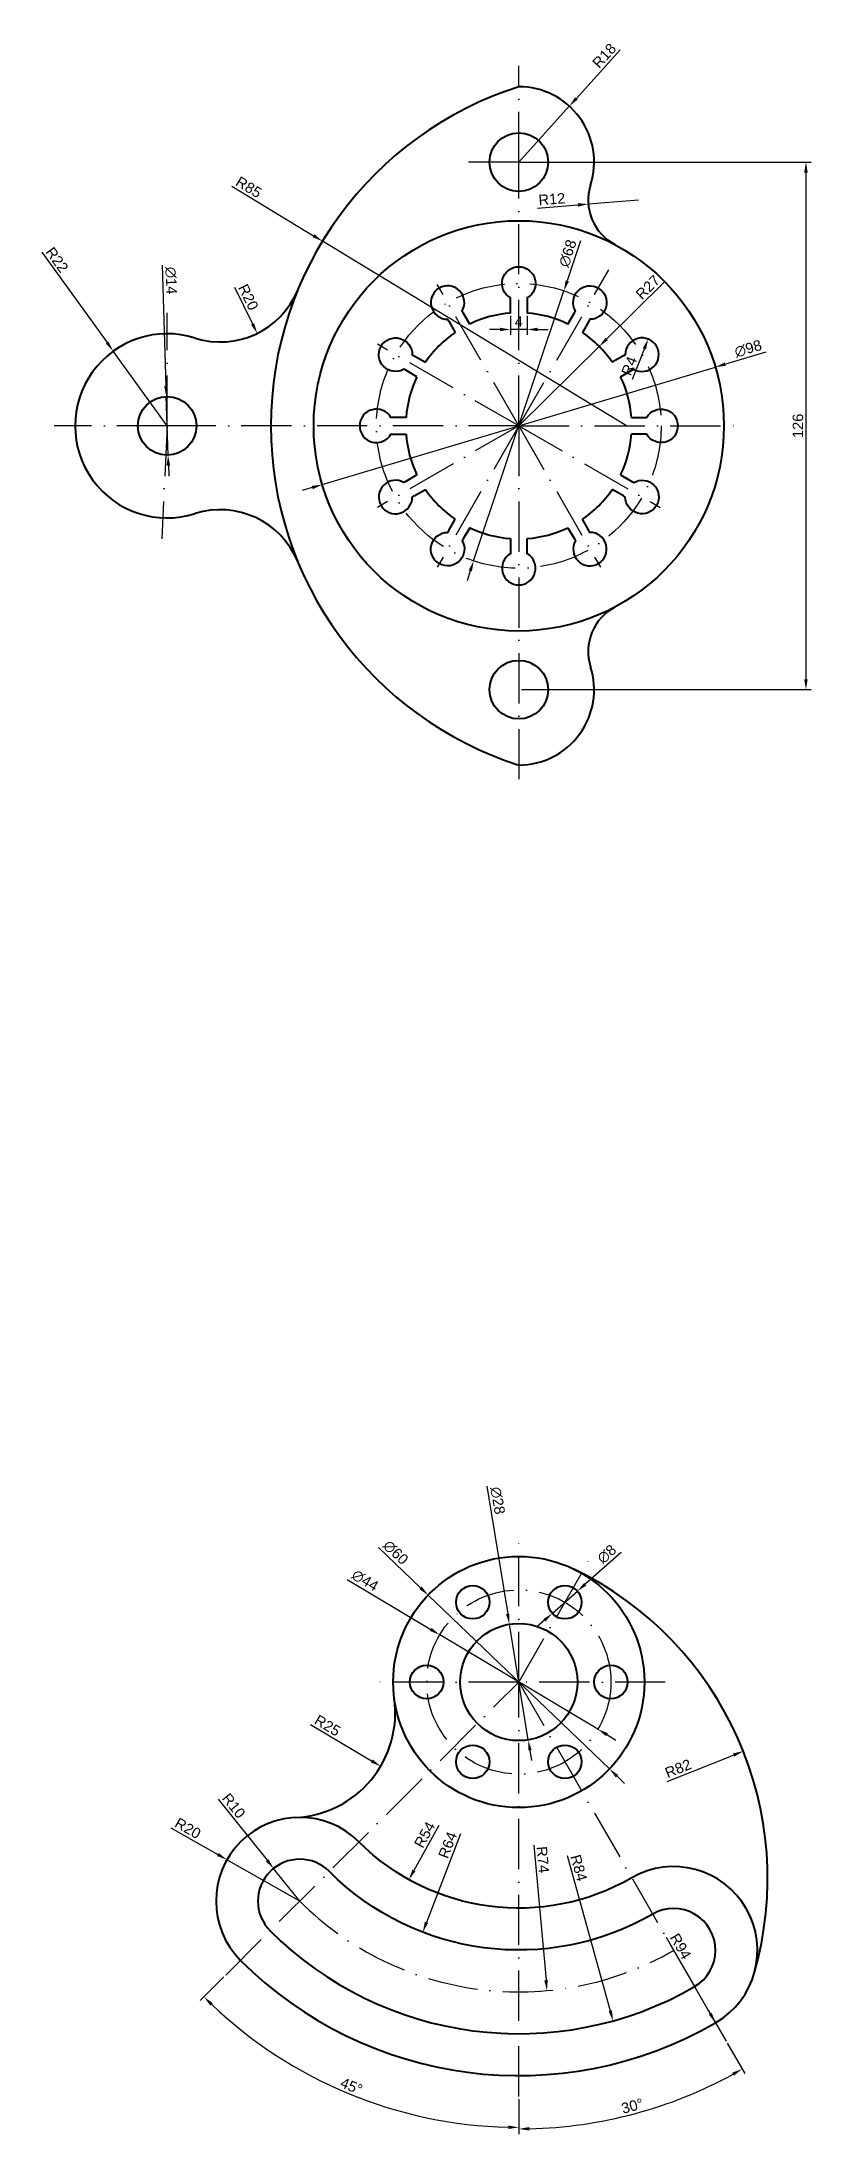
# Model space of a CAD drawing. Header units: millimetres. Extents: x 1243 to 2270, y 175 to 674.
# Drawn here: x 2086.2 to 2270, y 174.7 to 674.4 of the extents above; entities that cross this region are included whole.
import ezdxf

# ---------------------------------------------------------------- set-up
doc = ezdxf.new("R2010")
doc.units = ezdxf.units.MM
doc.linetypes.add('ACAD_ISO10W100', pattern=[18, 12, -3, 0, -3])
for name, color, linetype, lineweight in [('BASE', 7, 'Continuous', 40), ('CENTER', 50, 'ACAD_ISO10W100', 25), ('DIM', 70, 'Continuous', 20)]:
    doc.layers.add(name, color=color, linetype=linetype, lineweight=lineweight)
doc.styles.get("Standard").update_dxf_attribs({"font": 'arial.ttf'})
doc.dimstyles.new('ISO-25', dxfattribs={"dimtxt": 2.5, "dimasz": 2.5, "dimexe": 1.25, "dimexo": 0.625, "dimtad": 1, "dimtxsty": 'Standard', "dimcen": 2.5, "dimadec": 0, "dimazin": 0, "dimtfac": 1, "dimtmove": 0, "dimatfit": 3, "dimfxl": 1, "dimarcsym": 0})

msp = doc.modelspace()

# ---------------------------------------------------------------- blocks, each defined once
blk = doc.blocks.new('*D10')
at = {"layer": 'Defpoints', "color": 0, "transparency": 16777216}
for p in [(2178.5, 303.44), (2221.81, 261.92)]:
    blk.add_point(p, dxfattribs=at)
at = {"layer": 'DIM', "color": 0, "lineweight": -2, "transparency": 16777216}
for p, q in [((2166.66, 314.8), (2176.7, 305.17)), ((2221.81, 261.92), (2178.5, 303.44)), ((2223.62, 260.19), (2225.42, 258.46))]:
    blk.add_line(p, q, dxfattribs=at)
at = {"layer": 'DIM', "color": 0, "transparency": 16777216}
for points in [[(2176.98, 305.47), (2176.41, 304.87), (2178.5, 303.44)], [(2223.91, 260.49), (2223.33, 259.89), (2221.81, 261.92)]]:
    blk.add_solid(points, dxfattribs=at)
at = {"layer": 'DIM', "color": 0, "transparency": 16777216, "insert": (2170.74, 313.61), "char_height": 2.5, "attachment_point": 5, "rotation": 316.2088}
blk.add_mtext('∅60', dxfattribs=at)
blk = doc.blocks.new('*D11')
at = {"layer": 'Defpoints', "color": 0, "transparency": 16777216}
for p in [(2181.27, 293.96), (2219.04, 271.4)]:
    blk.add_point(p, dxfattribs=at)
at = {"layer": 'DIM', "color": 0, "lineweight": -2, "transparency": 16777216}
for p, q in [((2159.18, 307.16), (2179.12, 295.25)), ((2219.04, 271.4), (2181.27, 293.96)), ((2221.19, 270.12), (2223.34, 268.83))]:
    blk.add_line(p, q, dxfattribs=at)
at = {"layer": 'DIM', "color": 0, "transparency": 16777216}
for points in [[(2179.34, 295.6), (2178.91, 294.89), (2181.27, 293.96)], [(2221.4, 270.47), (2220.98, 269.76), (2219.04, 271.4)]]:
    blk.add_solid(points, dxfattribs=at)
at = {"layer": 'DIM', "color": 0, "transparency": 16777216, "insert": (2163.43, 306.92), "char_height": 2.5, "attachment_point": 5, "rotation": 329.1436}
blk.add_mtext('∅44', dxfattribs=at)
blk = doc.blocks.new('*D12')
at = {"layer": 'Defpoints', "color": 0, "transparency": 16777216}
for p in [(2197.9, 296.5), (2202.41, 268.86)]:
    blk.add_point(p, dxfattribs=at)
at = {"layer": 'DIM', "color": 0, "lineweight": -2, "transparency": 16777216}
for p, q in [((2192.53, 329.42), (2197.5, 298.97)), ((2202.41, 268.86), (2197.9, 296.5)), ((2202.81, 266.4), (2203.22, 263.93))]:
    blk.add_line(p, q, dxfattribs=at)
at = {"layer": 'DIM', "color": 0, "transparency": 16777216}
for points in [[(2197.91, 299.03), (2197.09, 298.9), (2197.9, 296.5)], [(2203.22, 266.46), (2202.4, 266.33), (2202.41, 268.86)]]:
    blk.add_solid(points, dxfattribs=at)
at = {"layer": 'DIM', "color": 0, "transparency": 16777216, "insert": (2195.09, 326.01), "char_height": 2.5, "attachment_point": 5, "rotation": 279.2649}
blk.add_mtext('∅28', dxfattribs=at)
blk = doc.blocks.new('*D13')
at = {"layer": 'Defpoints', "color": 0, "transparency": 16777216}
for p in [(2214.15, 304.38), (2208.16, 299.08)]:
    blk.add_point(p, dxfattribs=at)
at = {"layer": 'DIM', "color": 0, "lineweight": -2, "transparency": 16777216}
for p, q in [((2224.59, 313.61), (2216.03, 306.04)), ((2208.16, 299.08), (2214.15, 304.38)), ((2206.29, 297.43), (2204.41, 295.77))]:
    blk.add_line(p, q, dxfattribs=at)
at = {"layer": 'DIM', "color": 0, "transparency": 16777216}
for points in [[(2215.75, 306.35), (2216.3, 305.73), (2214.15, 304.38)], [(2206.01, 297.74), (2206.56, 297.12), (2208.16, 299.08)]]:
    blk.add_solid(points, dxfattribs=at)
at = {"layer": 'DIM', "color": 0, "transparency": 16777216, "insert": (2221.18, 313.23), "char_height": 2.5, "attachment_point": 5, "rotation": 41.4735}
blk.add_mtext('∅8', dxfattribs=at)
blk = doc.blocks.new('*D14')
at = {"layer": 'Defpoints', "color": 0, "transparency": 16777216}
for p in [(2253.78, 266.17), (2177.6, 235.83)]:
    blk.add_point(p, dxfattribs=at)
at = {"layer": 'DIM', "color": 0, "lineweight": -2, "transparency": 16777216}
blk.add_line((2235.59, 258.92), (2251.46, 265.24), dxfattribs=at)
at = {"layer": 'DIM', "color": 0, "transparency": 16777216}
blk.add_solid([(2251.3, 265.63), (2251.61, 264.85), (2253.78, 266.17)], dxfattribs=at)
at = {"layer": 'DIM', "color": 0, "transparency": 16777216, "insert": (2238.23, 262.02), "char_height": 2.5, "attachment_point": 5, "rotation": 21.7145}
blk.add_mtext('R82', dxfattribs=at)
blk = doc.blocks.new('*D15')
at = {"layer": 'Defpoints', "color": 0, "transparency": 16777216}
for p in [(2130.45, 240.25), (2147.83, 230.36)]:
    blk.add_point(p, dxfattribs=at)
at = {"layer": 'DIM', "color": 0, "lineweight": -2, "transparency": 16777216}
for p, q in [((2117.02, 247.88), (2128.27, 241.48)), ((2147.83, 230.36), (2130.45, 240.25))]:
    blk.add_line(p, q, dxfattribs=at)
at = {"layer": 'DIM', "color": 0, "transparency": 16777216}
blk.add_solid([(2128.48, 241.84), (2128.07, 241.12), (2130.45, 240.25)], dxfattribs=at)
at = {"layer": 'DIM', "color": 0, "transparency": 16777216, "insert": (2121.1, 247.75), "char_height": 2.5, "attachment_point": 5, "rotation": 330.3641}
blk.add_mtext('R20', dxfattribs=at)
blk = doc.blocks.new('*D16')
at = {"layer": 'Defpoints', "color": 0, "transparency": 16777216}
for p in [(2141.58, 238.16), (2147.83, 230.36)]:
    blk.add_point(p, dxfattribs=at)
at = {"layer": 'DIM', "color": 0, "lineweight": -2, "transparency": 16777216}
for p, q in [((2128.32, 254.74), (2140.02, 240.12)), ((2147.83, 230.36), (2141.58, 238.16))]:
    blk.add_line(p, q, dxfattribs=at)
at = {"layer": 'DIM', "color": 0, "transparency": 16777216}
blk.add_solid([(2140.35, 240.38), (2139.7, 239.86), (2141.58, 238.16)], dxfattribs=at)
at = {"layer": 'DIM', "color": 0, "transparency": 16777216, "insert": (2132.06, 253.12), "char_height": 2.5, "attachment_point": 5, "rotation": 308.6575}
blk.add_mtext('R10', dxfattribs=at)
blk = doc.blocks.new('*D17')
at = {"layer": 'Defpoints', "color": 0, "transparency": 16777216}
for p in [(2145.65, 275.3), (2167.16, 262.56)]:
    blk.add_point(p, dxfattribs=at)
at = {"layer": 'DIM', "color": 0, "lineweight": -2, "transparency": 16777216}
blk.add_line((2150.38, 272.5), (2165.01, 263.84), dxfattribs=at)
at = {"layer": 'DIM', "color": 0, "transparency": 16777216}
blk.add_solid([(2165.23, 264.2), (2164.8, 263.48), (2167.16, 262.56)], dxfattribs=at)
at = {"layer": 'DIM', "color": 0, "transparency": 16777216, "insert": (2154.46, 272.29), "char_height": 2.5, "attachment_point": 5, "rotation": 329.3646}
blk.add_mtext('R25', dxfattribs=at)
blk = doc.blocks.new('*D18')
at = {"layer": 'Defpoints', "color": 0, "transparency": 16777216}
for p in [(2200.16, 282.68), (2173.9, 235.5)]:
    blk.add_point(p, dxfattribs=at)
at = {"layer": 'DIM', "color": 0, "lineweight": -2, "transparency": 16777216}
blk.add_line((2181.09, 248.42), (2175.11, 237.68), dxfattribs=at)
at = {"layer": 'DIM', "color": 0, "transparency": 16777216}
blk.add_solid([(2174.75, 237.88), (2175.48, 237.48), (2173.9, 235.5)], dxfattribs=at)
at = {"layer": 'DIM', "color": 0, "transparency": 16777216, "insert": (2177.68, 246.19), "char_height": 2.5, "attachment_point": 5, "rotation": 60.902}
blk.add_mtext('R54', dxfattribs=at)
blk = doc.blocks.new('*D19')
at = {"layer": 'Defpoints', "color": 0, "transparency": 16777216}
for p in [(2200.16, 282.68), (2177.22, 222.93)]:
    blk.add_point(p, dxfattribs=at)
at = {"layer": 'DIM', "color": 0, "lineweight": -2, "transparency": 16777216}
blk.add_line((2186.24, 246.43), (2178.11, 225.27), dxfattribs=at)
at = {"layer": 'DIM', "color": 0, "transparency": 16777216}
blk.add_solid([(2177.72, 225.42), (2178.5, 225.12), (2177.22, 222.93)], dxfattribs=at)
at = {"layer": 'DIM', "color": 0, "transparency": 16777216, "insert": (2183.17, 243.74), "char_height": 2.5, "attachment_point": 5, "rotation": 68.9945}
blk.add_mtext('R64', dxfattribs=at)
blk = doc.blocks.new('*D20')
at = {"layer": 'Defpoints', "color": 0, "transparency": 16777216}
for p in [(2200.16, 282.68), (2206.88, 208.99)]:
    blk.add_point(p, dxfattribs=at)
at = {"layer": 'DIM', "color": 0, "lineweight": -2, "transparency": 16777216}
blk.add_line((2203.72, 243.68), (2206.66, 211.48), dxfattribs=at)
at = {"layer": 'DIM', "color": 0, "transparency": 16777216}
blk.add_solid([(2207.07, 211.52), (2206.24, 211.44), (2206.88, 208.99)], dxfattribs=at)
at = {"layer": 'DIM', "color": 0, "transparency": 16777216, "insert": (2205.91, 240.25), "char_height": 2.5, "attachment_point": 5, "rotation": 275.2146}
blk.add_mtext('R74', dxfattribs=at)
blk = doc.blocks.new('*D21')
at = {"layer": 'Defpoints', "color": 0, "transparency": 16777216}
for p in [(2200.16, 282.68), (2222.68, 201.76)]:
    blk.add_point(p, dxfattribs=at)
at = {"layer": 'DIM', "color": 0, "lineweight": -2, "transparency": 16777216}
blk.add_line((2211.69, 241.24), (2222.01, 204.17), dxfattribs=at)
at = {"layer": 'DIM', "color": 0, "transparency": 16777216}
blk.add_solid([(2222.41, 204.28), (2221.61, 204.05), (2222.68, 201.76)], dxfattribs=at)
at = {"layer": 'DIM', "color": 0, "transparency": 16777216, "insert": (2214.49, 238.28), "char_height": 2.5, "attachment_point": 5, "rotation": 285.553}
blk.add_mtext('R84', dxfattribs=at)
blk = doc.blocks.new('*D22')
at = {"layer": 'Defpoints', "color": 0, "transparency": 16777216}
for p in [(2200.16, 282.68), (2247.16, 201.27)]:
    blk.add_point(p, dxfattribs=at)
at = {"layer": 'DIM', "color": 0, "lineweight": -2, "transparency": 16777216}
blk.add_line((2235.35, 221.72), (2245.91, 203.44), dxfattribs=at)
at = {"layer": 'DIM', "color": 0, "transparency": 16777216}
blk.add_solid([(2246.27, 203.65), (2245.55, 203.23), (2247.16, 201.27)], dxfattribs=at)
at = {"layer": 'DIM', "color": 0, "transparency": 16777216, "insert": (2238.8, 219.55), "char_height": 2.5, "attachment_point": 5, "rotation": 300}
blk.add_mtext('R94', dxfattribs=at)
blk = doc.blocks.new('*D23')
at = {"layer": 'Defpoints', "color": 0, "transparency": 16777216}
for p in [(2200.16, 282.68), (2200.16, 282.68), (2130.15, 212.68), (2146.98, 190.57), (2200.16, 183.68)]:
    blk.add_point(p, dxfattribs=at)
at = {"layer": 'DIM', "color": 0, "lineweight": -2, "transparency": 16777216}
for p, q in [((2129.71, 212.24), (2124.06, 206.59)), ((2200.16, 183.06), (2200.16, 175.07))]:
    blk.add_line(p, q, dxfattribs=at)
blk.add_arc((2200.16, 282.68), 106.36, 226.3467, 268.6533, dxfattribs=at)
at = {"layer": 'DIM', "color": 0, "transparency": 16777216}
for points in [[(2126.44, 205.43), (2127.03, 206.02), (2124.95, 207.47)], [(2197.66, 176.76), (2197.65, 175.93), (2200.16, 176.32)]]:
    blk.add_solid(points, dxfattribs=at)
at = {"layer": 'DIM', "color": 0, "transparency": 16777216, "insert": (2160.18, 186.17), "char_height": 2.5, "attachment_point": 5, "rotation": 337.5}
blk.add_mtext('45°', dxfattribs=at)
blk = doc.blocks.new('*D24')
at = {"layer": 'Defpoints', "color": 0, "transparency": 16777216}
for p in [(2200.16, 282.68), (2200.16, 282.68), (2249.66, 196.94), (2200.16, 183.68), (2218.69, 177.57)]:
    blk.add_point(p, dxfattribs=at)
at = {"layer": 'DIM', "color": 0, "lineweight": -2, "transparency": 16777216}
for p, q in [((2249.97, 196.4), (2254.15, 189.17)), ((2200.16, 183.06), (2200.16, 174.7))]:
    blk.add_line(p, q, dxfattribs=at)
blk.add_arc((2200.16, 282.68), 106.73, 271.3421, 298.6579, dxfattribs=at)
at = {"layer": 'DIM', "color": 0, "transparency": 16777216}
for points in [[(2251.14, 189.39), (2251.55, 188.66), (2253.52, 190.25)], [(2202.66, 175.57), (2202.65, 176.4), (2200.16, 175.95)]]:
    blk.add_solid(points, dxfattribs=at)
at = {"layer": 'DIM', "color": 0, "transparency": 16777216, "insert": (2227.29, 181.43), "char_height": 2.5, "attachment_point": 5, "rotation": 15}
blk.add_mtext('30°', dxfattribs=at)
blk = doc.blocks.new('*D25')
at = {"layer": 'Defpoints', "color": 0, "transparency": 16777216}
for p in [(2200.16, 645.68), (2200.16, 519.68), (2268.75, 519.68)]:
    blk.add_point(p, dxfattribs=at)
at = {"layer": 'DIM', "color": 0, "lineweight": -2, "transparency": 16777216}
for p, q in [((2200.78, 645.68), (2270, 645.68)), ((2268.75, 643.18), (2268.75, 522.18)), ((2200.78, 519.68), (2270, 519.68))]:
    blk.add_line(p, q, dxfattribs=at)
at = {"layer": 'DIM', "color": 0, "transparency": 16777216}
for points in [[(2268.33, 643.18), (2269.17, 643.18), (2268.75, 645.68)], [(2268.33, 522.18), (2269.17, 522.18), (2268.75, 519.68)]]:
    blk.add_solid(points, dxfattribs=at)
at = {"layer": 'DIM', "color": 0, "transparency": 16777216, "insert": (2266.85, 582.68), "char_height": 2.5, "attachment_point": 5, "rotation": 90}
blk.add_mtext('126', dxfattribs=at)
blk = doc.blocks.new('*D26')
at = {"layer": 'Defpoints', "color": 0, "transparency": 16777216}
for p in [(2153.26, 626.78), (2225.92, 582.68)]:
    blk.add_point(p, dxfattribs=at)
at = {"layer": 'DIM', "color": 0, "lineweight": -2, "transparency": 16777216}
for p, q in [((2131.57, 639.93), (2151.12, 628.07)), ((2225.92, 582.68), (2153.26, 626.78))]:
    blk.add_line(p, q, dxfattribs=at)
at = {"layer": 'DIM', "color": 0, "transparency": 16777216}
blk.add_solid([(2151.34, 628.43), (2150.9, 627.72), (2153.26, 626.78)], dxfattribs=at)
at = {"layer": 'DIM', "color": 0, "transparency": 16777216, "insert": (2135.66, 639.68), "char_height": 2.5, "attachment_point": 5, "rotation": 328.7507}
blk.add_mtext('R85', dxfattribs=at)
blk = doc.blocks.new('*D27')
at = {"layer": 'Defpoints', "color": 0, "transparency": 16777216}
for p in [(2103.28, 600.52), (2116.16, 582.68)]:
    blk.add_point(p, dxfattribs=at)
at = {"layer": 'DIM', "color": 0, "lineweight": -2, "transparency": 16777216}
for p, q in [((2086.22, 624.17), (2101.82, 602.55)), ((2116.16, 582.68), (2103.28, 600.52))]:
    blk.add_line(p, q, dxfattribs=at)
at = {"layer": 'DIM', "color": 0, "transparency": 16777216}
blk.add_solid([(2102.16, 602.79), (2101.48, 602.3), (2103.28, 600.52)], dxfattribs=at)
at = {"layer": 'DIM', "color": 0, "transparency": 16777216, "insert": (2089.85, 622.35), "char_height": 2.5, "attachment_point": 5, "rotation": 305.8143}
blk.add_mtext('R22', dxfattribs=at)
blk = doc.blocks.new('*D28')
at = {"layer": 'Defpoints', "color": 0, "transparency": 16777216}
for p in [(2115.94, 589.68), (2116.37, 575.68)]:
    blk.add_point(p, dxfattribs=at)
at = {"layer": 'DIM', "color": 0, "lineweight": -2, "transparency": 16777216}
for p, q in [((2114.98, 621.07), (2115.87, 592.18)), ((2116.37, 575.68), (2115.94, 589.68)), ((2116.45, 573.19), (2116.52, 570.69))]:
    blk.add_line(p, q, dxfattribs=at)
at = {"layer": 'DIM', "color": 0, "transparency": 16777216}
for points in [[(2116.28, 592.19), (2115.45, 592.16), (2115.94, 589.68)], [(2116.86, 573.2), (2116.03, 573.17), (2116.37, 575.68)]]:
    blk.add_solid(points, dxfattribs=at)
at = {"layer": 'DIM', "color": 0, "transparency": 16777216, "insert": (2117.07, 617.37), "char_height": 2.5, "attachment_point": 5, "rotation": 271.7505}
blk.add_mtext('∅14', dxfattribs=at)
blk = doc.blocks.new('*D29')
at = {"layer": 'Defpoints', "color": 0, "transparency": 16777216}
for p in [(2128.86, 622.72), (2137.67, 604.76)]:
    blk.add_point(p, dxfattribs=at)
at = {"layer": 'DIM', "color": 0, "lineweight": -2, "transparency": 16777216}
blk.add_line((2132.24, 615.81), (2136.57, 607.01), dxfattribs=at)
at = {"layer": 'DIM', "color": 0, "transparency": 16777216}
blk.add_solid([(2136.94, 607.19), (2136.19, 606.82), (2137.67, 604.76)], dxfattribs=at)
at = {"layer": 'DIM', "color": 0, "transparency": 16777216, "insert": (2135.54, 613.41), "char_height": 2.5, "attachment_point": 5, "rotation": 296.1477}
blk.add_mtext('R20', dxfattribs=at)
blk = doc.blocks.new('*D30')
at = {"layer": 'Defpoints', "color": 0, "transparency": 16777216}
for p in [(2216.78, 635.64), (2228.74, 636.57)]:
    blk.add_point(p, dxfattribs=at)
at = {"layer": 'DIM', "color": 0, "lineweight": -2, "transparency": 16777216}
for p, q in [((2204.61, 634.69), (2214.28, 635.44)), ((2228.74, 636.57), (2216.78, 635.64))]:
    blk.add_line(p, q, dxfattribs=at)
at = {"layer": 'DIM', "color": 0, "transparency": 16777216}
blk.add_solid([(2214.25, 635.86), (2214.32, 635.03), (2216.78, 635.64)], dxfattribs=at)
at = {"layer": 'DIM', "color": 0, "transparency": 16777216, "insert": (2208.06, 636.84), "char_height": 2.5, "attachment_point": 5, "rotation": 4.4544}
blk.add_mtext('R12', dxfattribs=at)
blk = doc.blocks.new('*D31')
at = {"layer": 'Defpoints', "color": 0, "transparency": 16777216}
for p in [(2212.23, 659.03), (2200.16, 645.68)]:
    blk.add_point(p, dxfattribs=at)
at = {"layer": 'DIM', "color": 0, "lineweight": -2, "transparency": 16777216}
for p, q in [((2224.41, 672.49), (2213.91, 660.88)), ((2200.16, 645.68), (2212.23, 659.03))]:
    blk.add_line(p, q, dxfattribs=at)
at = {"layer": 'DIM', "color": 0, "transparency": 16777216}
blk.add_solid([(2213.6, 661.16), (2214.22, 660.6), (2212.23, 659.03)], dxfattribs=at)
at = {"layer": 'DIM', "color": 0, "transparency": 16777216, "insert": (2220.58, 671.08), "char_height": 2.5, "attachment_point": 5, "rotation": 47.8569}
blk.add_mtext('R18', dxfattribs=at)
blk = doc.blocks.new('*D77')
at = {"layer": 'Defpoints', "color": 0, "transparency": 16777216}
for p in [(2247.11, 596.71), (2153.21, 568.65)]:
    blk.add_point(p, dxfattribs=at)
at = {"layer": 'DIM', "color": 0, "lineweight": -2, "transparency": 16777216}
for p, q in [((2259.14, 600.3), (2249.5, 597.43)), ((2153.21, 568.65), (2247.11, 596.71)), ((2150.81, 567.94), (2148.42, 567.22))]:
    blk.add_line(p, q, dxfattribs=at)
at = {"layer": 'DIM', "color": 0, "transparency": 16777216}
for points in [[(2249.38, 597.82), (2249.62, 597.03), (2247.11, 596.71)], [(2150.69, 568.34), (2150.93, 567.54), (2153.21, 568.65)]]:
    blk.add_solid(points, dxfattribs=at)
at = {"layer": 'DIM', "color": 0, "transparency": 16777216, "insert": (2254.95, 601.11), "char_height": 2.5, "attachment_point": 5, "rotation": 16.6362}
blk.add_mtext('∅98', dxfattribs=at)
blk = doc.blocks.new('*D78')
at = {"layer": 'Defpoints', "color": 0, "transparency": 16777216}
for p in [(2229.6, 599.68), (2231.06, 603.4)]:
    blk.add_point(p, dxfattribs=at)
at = {"layer": 'DIM', "color": 0, "lineweight": -2, "transparency": 16777216}
blk.add_line((2227.31, 593.84), (2230.15, 601.08), dxfattribs=at)
at = {"layer": 'DIM', "color": 0, "transparency": 16777216}
blk.add_solid([(2229.76, 601.23), (2230.54, 600.93), (2231.06, 603.4)], dxfattribs=at)
at = {"layer": 'DIM', "color": 0, "transparency": 16777216, "insert": (2226.53, 596.98), "char_height": 2.5, "attachment_point": 5, "rotation": 68.5714}
blk.add_mtext('R4', dxfattribs=at)
blk = doc.blocks.new('*D79')
at = {"layer": 'Defpoints', "color": 0, "transparency": 16777216}
for p in [(2198.16, 609.61), (2198.16, 605.7), (2202.16, 609.61)]:
    blk.add_point(p, dxfattribs=at)
at = {"layer": 'DIM', "color": 0, "lineweight": -2, "transparency": 16777216}
for p, q in [((2195.66, 605.7), (2193.16, 605.7)), ((2198.16, 608.98), (2198.16, 604.45)), ((2202.16, 605.7), (2198.16, 605.7)), ((2202.16, 608.98), (2202.16, 604.45)), ((2204.66, 605.7), (2207.16, 605.7))]:
    blk.add_line(p, q, dxfattribs=at)
at = {"layer": 'DIM', "color": 0, "transparency": 16777216}
for points in [[(2195.66, 606.12), (2195.66, 605.29), (2198.16, 605.7)], [(2204.66, 606.12), (2204.66, 605.29), (2202.16, 605.7)]]:
    blk.add_solid(points, dxfattribs=at)
at = {"layer": 'DIM', "color": 0, "transparency": 16777216, "insert": (2200.16, 607.58), "char_height": 2.5, "attachment_point": 5}
blk.add_mtext('4', dxfattribs=at)
blk = doc.blocks.new('*D80')
at = {"layer": 'Defpoints', "color": 0, "transparency": 16777216}
for p in [(2219.36, 601.66), (2200.16, 582.68)]:
    blk.add_point(p, dxfattribs=at)
at = {"layer": 'DIM', "color": 0, "lineweight": -2, "transparency": 16777216}
for p, q in [((2234.87, 616.99), (2221.14, 603.42)), ((2200.16, 582.68), (2219.36, 601.66))]:
    blk.add_line(p, q, dxfattribs=at)
at = {"layer": 'DIM', "color": 0, "transparency": 16777216}
blk.add_solid([(2220.85, 603.71), (2221.43, 603.12), (2219.36, 601.66)], dxfattribs=at)
at = {"layer": 'DIM', "color": 0, "transparency": 16777216, "insert": (2230.98, 615.79), "char_height": 2.5, "attachment_point": 5, "rotation": 44.664}
blk.add_mtext('R27', dxfattribs=at)
blk = doc.blocks.new('*D81')
at = {"layer": 'Defpoints', "color": 0, "transparency": 16777216}
for p in [(2210.94, 614.93), (2189.37, 550.44)]:
    blk.add_point(p, dxfattribs=at)
at = {"layer": 'DIM', "color": 0, "lineweight": -2, "transparency": 16777216}
for p, q in [((2214.92, 626.83), (2211.73, 617.3)), ((2189.37, 550.44), (2210.94, 614.93)), ((2188.58, 548.07), (2187.79, 545.7))]:
    blk.add_line(p, q, dxfattribs=at)
at = {"layer": 'DIM', "color": 0, "transparency": 16777216}
for points in [[(2211.34, 617.43), (2212.13, 617.16), (2210.94, 614.93)], [(2188.18, 548.2), (2188.97, 547.93), (2189.37, 550.44)]]:
    blk.add_solid(points, dxfattribs=at)
at = {"layer": 'DIM', "color": 0, "transparency": 16777216, "insert": (2211.86, 623.88), "char_height": 2.5, "attachment_point": 5, "rotation": 71.5067}
blk.add_mtext('∅68', dxfattribs=at)

# ---------------------------------------------------------------- dimensions: what is measured, and where the dimension line sits
at = {"layer": 'DIM'}
for center, mpoint, picture, middle in [((2200.157, 645.681), (2212.234, 659.028), '*D31', (2221.989, 669.807)), ((2225.925, 582.681), (2153.257, 626.776), '*D26', (2134.67, 638.054)), ((2116.157, 582.681), (2103.283, 600.521), '*D27', (2088.323, 621.253)), ((2128.856, 622.715), (2137.67, 604.762), '*D29', (2133.834, 612.575)), ((2200.157, 582.681), (2219.36, 601.661), '*D80', (2232.304, 614.453)), ((2229.602, 599.681), (2231.063, 603.405), '*D78', (2228.273, 596.297)), ((2200.157, 282.681), (2173.896, 235.497), '*D18', (2179.334, 245.267)), ((2200.157, 282.681), (2177.215, 222.934), '*D19', (2184.944, 243.063)), ((2200.157, 282.681), (2206.882, 208.988), '*D20', (2204.044, 240.084)), ((2200.157, 282.681), (2222.68, 201.757), '*D21', (2212.657, 237.768)), ((2200.157, 282.681), (2247.157, 201.275), '*D22', (2237.157, 218.595)), ((2145.654, 275.303), (2167.165, 262.563), '*D17', (2153.496, 270.659)), ((2177.6, 235.828), (2253.781, 266.167), '*D14', (2238.929, 260.252)), ((2147.831, 230.355), (2141.584, 238.164), '*D16', (2130.575, 251.927)), ((2147.831, 230.355), (2130.447, 240.245), '*D15', (2120.156, 246.1))]:
    dim = msp.add_radius_dim(center=center, mpoint=mpoint, dimstyle='ISO-25', dxfattribs=at)
    dim.commit()
    dim.dimension.update_dxf_attribs({"geometry": picture, "text_midpoint": middle, "dimtype": 164})
dim = msp.add_linear_dim(base=(2268.751, 519.681), p1=(2200.157, 645.681), p2=(2200.157, 519.681), angle=90, dimstyle='ISO-25', dxfattribs=at)
dim.commit()
dim.dimension.update_dxf_attribs({"geometry": '*D25', "text_midpoint": (2266.85, 582.681)})
dim = msp.add_radius_dim(center=(2228.74, 636.57), mpoint=(2216.776, 635.638), dimstyle='ISO-25', dxfattribs=at)
dim.commit()
dim.dimension.update_dxf_attribs({"geometry": '*D30', "text_midpoint": (2208.057, 636.845)})
for p1, p2, picture, middle in [((2189.372, 550.437), (2210.941, 614.926), '*D81', (2213.726, 623.25)), ((2116.371, 575.685), (2115.943, 589.678), '*D28', (2115.099, 617.305)), ((2202.411, 268.864), (2197.903, 296.499), '*D12', (2193.141, 325.691)), ((2221.813, 261.92), (2178.501, 303.442), '*D10', (2169.379, 312.187)), ((2208.16, 299.085), (2214.154, 304.383), '*D13', (2222.489, 311.75)), ((2219.043, 271.398), (2181.271, 293.965), '*D11', (2162.414, 305.231))]:
    dim = msp.add_diameter_dim_2p(p1=p1, p2=p2, dimstyle='ISO-25', dxfattribs=at)
    dim.commit()
    dim.dimension.update_dxf_attribs({"geometry": picture, "text_midpoint": middle, "dimtype": 163})
dim = msp.add_linear_dim(base=(2198.157, 605.703), p1=(2202.157, 609.607), p2=(2198.157, 609.607), dimstyle='ISO-25', dxfattribs=at)
dim.commit()
dim.dimension.update_dxf_attribs({"geometry": '*D79', "text_midpoint": (2200.157, 607.578)})
dim = msp.add_diameter_dim_2p(p1=(2153.208, 568.653), p2=(2247.106, 596.71), dimstyle='ISO-25', dxfattribs=at)
dim.commit()
dim.dimension.update_dxf_attribs({"geometry": '*D77', "text_midpoint": (2254.952, 601.112)})
for base, line1, line2, picture, middle in [((2146.975, 190.568), ((2200.157, 282.681), (2200.157, 183.681)), ((2200.157, 282.681), (2130.153, 212.678)), '*D23', (2160.179, 186.167)), ((2218.69, 177.574), ((2200.157, 282.681), (2249.657, 196.945)), ((2200.157, 282.681), (2200.157, 183.681)), '*D24', (2227.288, 181.427))]:
    dim = msp.add_angular_dim_2l(base=base, line1=line1, line2=line2, dimstyle='ISO-25', dxfattribs=at)
    dim.commit()
    dim.dimension.update_dxf_attribs({"geometry": picture, "text_midpoint": middle})

# ---------------------------------------------------------------- linework, layer by layer
at = {"layer": 'BASE'}
for points in [[(2198.157, 609.607), (2198.157, 612.681), (2198.157, 613.217, -3.7320508), (2202.157, 613.217), (2202.157, 612.681), (2202.157, 609.607)], [(2188.426, 607), (2186.889, 609.662), (2186.621, 610.126, 3.7320508), (2183.157, 608.126), (2183.425, 607.662), (2184.962, 605)], [(2211.888, 607), (2213.425, 609.662), (2213.693, 610.126, -3.7320508), (2217.157, 608.126), (2216.889, 607.662), (2215.352, 605)], [(2175.838, 594.412), (2173.176, 595.949), (2172.712, 596.217, -3.7320508), (2174.712, 599.681), (2175.176, 599.413), (2177.838, 597.876)], [(2224.475, 594.412), (2227.137, 595.949), (2227.602, 596.217, 3.7320508), (2225.602, 599.681), (2225.137, 599.413), (2222.475, 597.876)], [(2173.231, 584.681), (2170.157, 584.681), (2169.621, 584.681, 3.7320508), (2169.621, 580.681), (2170.157, 580.681), (2173.231, 580.681)], [(2227.083, 584.681), (2230.157, 584.681), (2230.693, 584.681, -3.7320508), (2230.693, 580.681), (2230.157, 580.681), (2227.083, 580.681)], [(2175.838, 570.95), (2173.176, 569.413), (2172.712, 569.145, 3.7320508), (2174.712, 565.681), (2175.176, 565.949), (2177.838, 567.486)], [(2224.475, 570.95), (2227.137, 569.413), (2227.602, 569.145, -3.7320508), (2225.602, 565.681), (2225.137, 565.949), (2222.475, 567.486)], [(2188.426, 558.363), (2186.889, 555.701), (2186.621, 555.236, -3.7320508), (2183.157, 557.236), (2183.425, 557.701), (2184.962, 560.363)], [(2211.888, 558.363), (2213.425, 555.701), (2213.693, 555.236, 3.7320508), (2217.157, 557.236), (2216.889, 557.701), (2215.352, 560.363)], [(2198.157, 555.755), (2198.157, 552.681), (2198.157, 552.145, 3.7320508), (2202.157, 552.145), (2202.157, 552.681), (2202.157, 555.755)]]:
    msp.add_lwpolyline(points, format="xyb", dxfattribs=at)
for points in [[(2161.973, 244.498, 1), (2133.689, 216.213, 0.3394543), (2247.157, 201.275, 1), (2227.157, 235.916, -0.3394543)], [(2242.157, 209.935, 1), (2232.157, 227.256, -0.3394543), (2154.902, 237.426, 1), (2140.76, 223.284, 0.3394543)]]:
    msp.add_lwpolyline(points, format="xyb", close=True, dxfattribs=at)
for centre, radius in [((2200.157, 645.681), 7), ((2200.157, 582.681), 49), ((2116.157, 582.681), 7), ((2200.157, 519.681), 7), ((2200.157, 282.681), 30), ((2189.157, 301.734), 4), ((2211.157, 301.734), 4), ((2200.157, 282.681), 14), ((2178.157, 282.681), 4), ((2222.157, 282.681), 4), ((2189.157, 263.629), 4), ((2211.157, 263.629), 4)]:
    msp.add_circle(centre, radius, dxfattribs=at)
for centre, radius, start, end in [((2225.925, 582.681), 85, 107.64721, 252.35279), ((2200.157, 645.681), 18, 342.31981, 90), ((2228.74, 636.57), 12, 162.31981, 242.05825), ((2128.856, 622.715), 20, 252.39969, 337.58728), ((2116.157, 582.681), 22, 72.39969, 287.60031), ((2200.157, 582.681), 27, 124.24802, 145.75198), ((2200.157, 582.681), 27, 94.24802, 115.75198), ((2200.157, 582.681), 27, 64.24802, 85.75198), ((2200.157, 582.681), 27, 34.24802, 55.75198), ((2200.157, 582.681), 27, 154.24802, 175.75198), ((2200.157, 582.681), 27, 4.24802, 25.75198), ((2200.157, 582.681), 27, 184.24802, 205.75198), ((2200.157, 582.681), 27, 334.24802, 355.75198), ((2200.157, 582.681), 27, 214.24802, 235.75198), ((2200.157, 582.681), 27, 304.24802, 325.75198), ((2128.856, 542.647), 20, 22.41272, 107.60031), ((2200.157, 582.681), 27, 244.24802, 265.75198), ((2200.157, 582.681), 27, 274.24802, 295.75198), ((2228.74, 528.792), 12, 117.94175, 197.68019), ((2200.157, 519.681), 18, 270, 17.68019), ((2177.6, 235.828), 82, 343.86196, 64.29192), ((2145.654, 275.303), 25, 272.77281, 7.70983)]:
    msp.add_arc(centre, radius, start, end, dxfattribs=at)
at = {"layer": 'CENTER'}
for p, q in [((2200.157, 645.681), (2200.157, 668.681)), ((2200.157, 645.681), (2188.157, 645.681)), ((2200.157, 582.681), (2200.157, 645.681)), ((2200.157, 645.681), (2223.157, 645.681)), ((2200.157, 582.681), (2221.657, 619.92)), ((2200.157, 582.681), (2180.657, 616.456)), ((2116.157, 582.681), (2116.157, 609.681)), ((2200.157, 582.681), (2166.382, 602.181)), ((2116.157, 582.681), (2089.157, 582.681)), ((2116.157, 582.681), (2114.858, 555.713)), ((2200.157, 582.681), (2116.157, 582.681)), ((2200.157, 582.681), (2166.382, 563.181)), ((2200.157, 582.681), (2180.657, 548.906)), ((2200.157, 582.681), (2254.157, 582.681)), ((2200.157, 582.681), (2200.157, 496.681)), ((2200.157, 582.681), (2233.932, 563.181)), ((2200.157, 582.681), (2219.657, 548.906)), ((2200.157, 282.681), (2165.157, 282.681))]:
    msp.add_line(p, q, dxfattribs=at)
for points in [[(2235.157, 282.681), (2200.157, 282.681), (2200.157, 317.681)], [(2200.157, 183.681), (2200.157, 282.681), (2217.657, 312.992)], [(2130.153, 212.678), (2200.157, 282.681), (2249.657, 196.945)]]:
    msp.add_lwpolyline(points, dxfattribs=at)
for centre, radius in [((2200.157, 582.681), 34), ((2200.157, 282.681), 22)]:
    msp.add_circle(centre, radius, dxfattribs=at)
msp.add_arc((2200.157, 282.681), 74, 225, 300, dxfattribs=at)

msp.set_redraw_order([(e.dxf.handle, doc.entitydb.next_handle()) for e in msp.query("TEXT MTEXT ATTDEF DIMENSION ARC_DIMENSION")])  # texts and dimensions are drawn at this point

doc.saveas('drawing.dxf')
